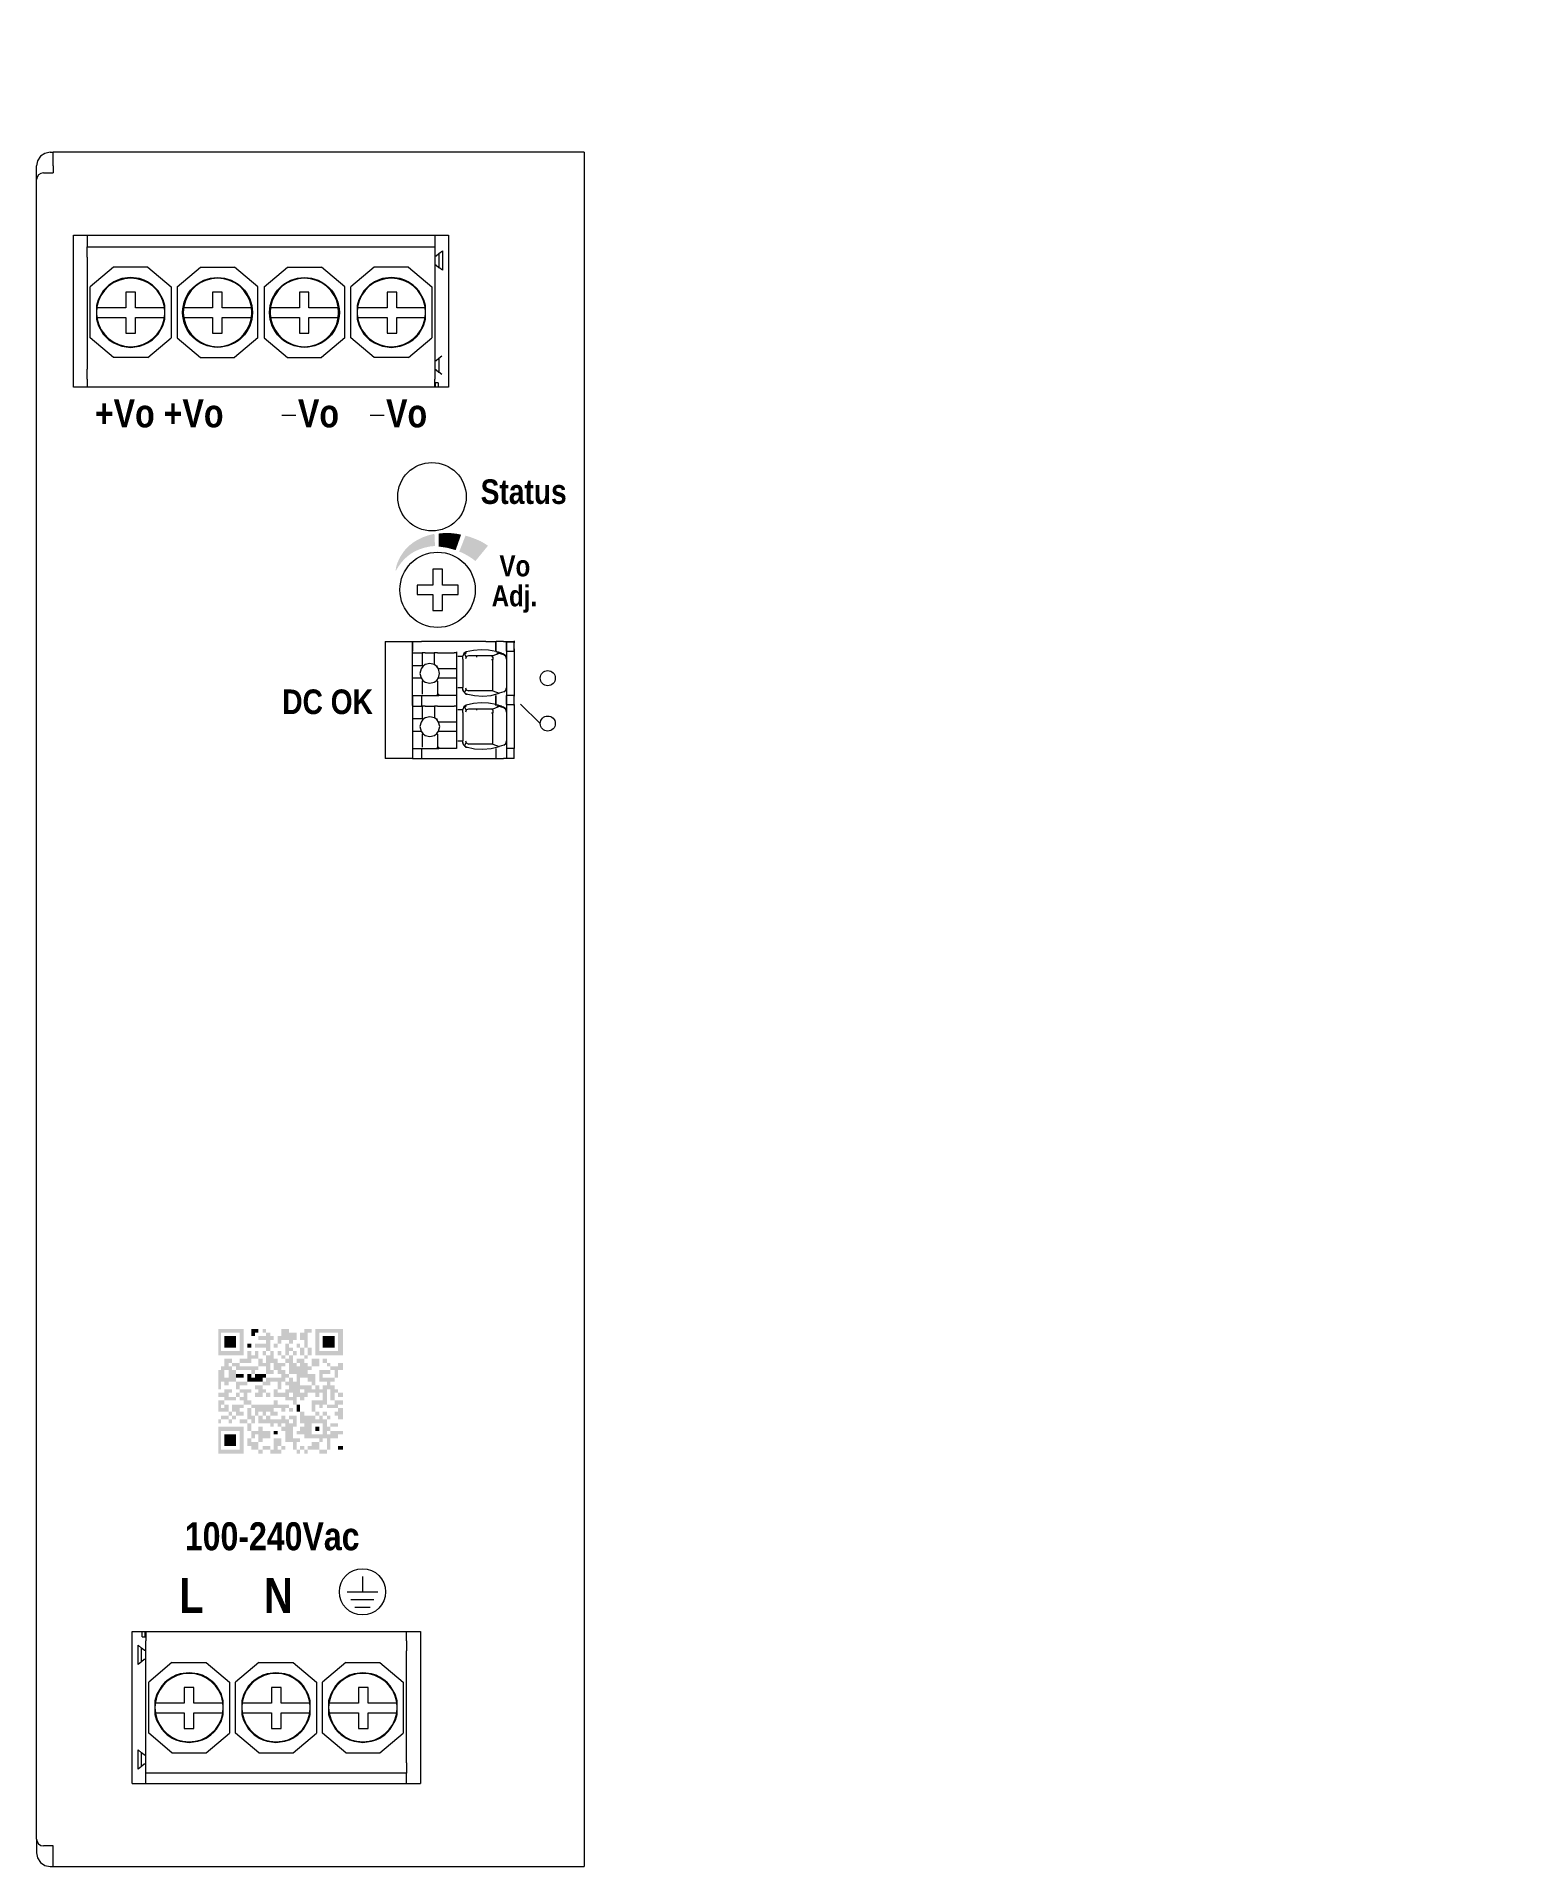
# Model space of a CAD drawing. Header units: millimetres. Extents: x 18 to 1154, y 34 to 229.
# Drawn here: x 1046.1 to 1154.1, y 40.3 to 174 of the extents above; entities that cross this region are included whole.
import ezdxf

# ---------------------------------------------------------------- set-up
doc = ezdxf.new("R2010")
doc.units = ezdxf.units.MM

msp = doc.modelspace()

# ---------------------------------------------------------------- texts
at = {"attachment_point": 1}
for s, insert, char_height in [('{\\fSwiss721BT-BoldCondensed|b0|i0|c0; +Vo +Vo}', (1049.75, 147.51), 2.0514), ('{\\fSwiss721BT-BoldCondensed|b0|i0|c0; Vo}', (1064.59, 147.51), 2.0514), ('{\\fSwiss721BT-BoldCondensed|b0|i0|c0; Vo}', (1071.03, 147.51), 2.0514), ('{\\fSwiss721BT-BoldCondensed|b0|i0|c0;Status}', (1078.6, 141.66), 1.795), ('{\\fSwiss721BT-BoldCondensed|b0|i0|c0;Vo}', (1079.97, 136.11), 1.5385), ('{\\fSwiss721BT-BoldCondensed|b0|i0|c0;Adj.}', (1079.4, 133.92), 1.5385), ('{\\fSwiss721BT-BoldCondensed|b0|i0|c0;DC OK}', (1064.1, 126.31), 1.795), ('{\\fSwiss721BT-BoldCondensed|b0|i0|c0; 100-240Vac }', (1056.33, 65.48), 2.0447), ('{\\fSwiss721BT-BoldCondensed|b0|i0|c0;L}', (1056.57, 61.41), 2.5547), ('{\\fSwiss721BT-BoldCondensed|b0|i0|c0;N}', (1062.76, 61.41), 2.5547)]:
    msp.add_mtext(s, dxfattribs=dict(at, insert=insert, char_height=char_height))

# ---------------------------------------------------------------- hatches: boundary and pattern name
h = msp.add_hatch(color=7)
h.dxf.hatch_style = 2
h.paths.add_polyline_path([(1154.14, 173.92), (1154.14, 174)])
h = msp.add_hatch(color=256)
h.dxf.hatch_style = 2
h.paths.add_polyline_path([(1075.26, 136.79), (1075.22, 137.68), (1074.77, 137.57), (1074.37, 137.43), (1074.02, 137.26), (1073.7, 137.07), (1073.44, 136.87), (1073.2, 136.65), (1073.01, 136.43), (1072.85, 136.2), (1072.71, 135.98), (1072.61, 135.77), (1072.52, 135.57), (1072.46, 135.4), (1072.42, 135.24), (1072.4, 135.12), (1072.38, 135.03), (1072.38, 134.99), (1072.41, 134.99), (1072.45, 135.06), (1072.51, 135.16), (1072.58, 135.28), (1072.68, 135.42), (1072.8, 135.58), (1072.95, 135.75), (1073.13, 135.93), (1073.33, 136.1), (1073.56, 136.27), (1073.83, 136.42), (1074.13, 136.55), (1074.47, 136.66), (1074.85, 136.75)])
h = msp.add_hatch(color=256)
h.dxf.hatch_style = 2
h.paths.add_polyline_path([(1077.17, 137.62), (1076.77, 136.49), (1076.16, 136.66), (1075.54, 136.75), (1075.54, 137.69), (1075.58, 137.71), (1075.68, 137.72), (1075.84, 137.73), (1076.04, 137.74), (1076.29, 137.74), (1076.56, 137.72), (1076.86, 137.68)])
h = msp.add_hatch(color=256)
h.dxf.hatch_style = 2
h.paths.add_polyline_path([(1077.03, 136.38), (1077.49, 137.54), (1077.53, 137.53), (1077.65, 137.5), (1077.82, 137.45), (1078.04, 137.37), (1078.3, 137.27), (1078.58, 137.15), (1078.86, 136.99), (1079.13, 136.81), (1078.22, 135.7), (1078.18, 135.72), (1078.1, 135.78), (1077.97, 135.88), (1077.8, 135.99), (1077.62, 136.1), (1077.42, 136.21), (1077.22, 136.31)])
h = msp.add_hatch(color=256)
h.paths.add_polyline_path([(1062.91, 79.34), (1062.66, 79.34), (1062.66, 79.6), (1062.91, 79.6), (1062.91, 79.34), (1063.22, 79.34), (1063.22, 79.09), (1063.47, 79.09), (1063.47, 78.79), (1063.22, 78.79), (1063.22, 77.98), (1063.47, 77.98), (1063.47, 77.42), (1063.77, 77.42), (1063.77, 77.11), (1064.33, 77.11), (1064.33, 77.42), (1064.58, 77.42), (1064.58, 77.67), (1064.89, 77.67), (1064.89, 77.98), (1064.58, 77.98), (1064.58, 77.67), (1064.33, 77.67), (1064.33, 77.42), (1064.03, 77.42), (1064.03, 77.67), (1063.77, 77.67), (1063.77, 77.98), (1064.03, 77.98), (1064.03, 77.67), (1064.33, 77.67), (1064.33, 78.53), (1064.58, 78.53), (1064.58, 78.79), (1064.03, 78.79), (1064.03, 78.53), (1063.77, 78.53), (1063.77, 78.23), (1063.47, 78.23), (1063.47, 78.53), (1063.77, 78.53), (1063.77, 79.09), (1064.03, 79.09), (1064.03, 79.6), (1064.58, 79.6), (1064.58, 79.34), (1065.14, 79.34), (1065.14, 78.79), (1064.89, 78.79), (1064.89, 78.53), (1064.58, 78.53), (1064.58, 78.23), (1064.89, 78.23), (1064.89, 77.98), (1065.14, 77.98), (1065.14, 77.67), (1064.89, 77.67), (1064.89, 77.11), (1065.14, 77.11), (1065.14, 76.86), (1065.39, 76.86), (1065.39, 77.11), (1065.14, 77.11), (1065.14, 77.42), (1065.7, 77.42), (1065.7, 77.67), (1065.39, 77.67), (1065.39, 78.23), (1065.14, 78.23), (1065.14, 78.53), (1065.39, 78.53), (1065.39, 78.23), (1065.7, 78.23), (1065.7, 78.79), (1065.39, 78.79), (1065.39, 79.34), (1065.7, 79.34), (1065.7, 79.6), (1066.25, 79.6), (1066.25, 79.34), (1065.95, 79.34), (1065.95, 78.23), (1066.25, 78.23), (1066.25, 77.67), (1065.95, 77.67), (1065.95, 78.23), (1065.7, 78.23), (1065.7, 77.67), (1065.95, 77.67), (1065.95, 77.42), (1065.7, 77.42), (1065.7, 77.11), (1065.95, 77.11), (1065.95, 76.86), (1066.25, 76.86), (1066.25, 77.42), (1066.81, 77.42), (1066.81, 76.86), (1066.25, 76.86), (1066.25, 76.61), (1065.95, 76.61), (1065.95, 76.3), (1066.51, 76.3), (1066.51, 75.49), (1066.25, 75.49), (1066.25, 75.75), (1065.95, 75.75), (1065.95, 76.05), (1065.39, 76.05), (1065.39, 75.49), (1066.25, 75.49), (1066.25, 75.19), (1066.51, 75.19), (1066.51, 75.49), (1066.81, 75.49), (1066.81, 75.19), (1067.06, 75.19), (1067.06, 75.49), (1067.37, 75.49), (1067.37, 75.75), (1066.81, 75.75), (1066.81, 76.61), (1067.62, 76.61), (1067.62, 76.86), (1067.37, 76.86), (1067.37, 77.11), (1067.06, 77.11), (1067.06, 77.42), (1067.37, 77.42), (1067.37, 77.11), (1067.62, 77.11), (1067.62, 76.86), (1068.18, 76.86), (1068.18, 77.11), (1068.53, 77.11), (1068.53, 76.61), (1068.18, 76.61), (1068.18, 76.05), (1067.92, 76.05), (1067.92, 76.61), (1067.62, 76.61), (1067.62, 76.3), (1067.06, 76.3), (1067.06, 76.05), (1067.92, 76.05), (1067.92, 75.75), (1067.62, 75.75), (1067.62, 75.49), (1067.92, 75.49), (1067.92, 75.19), (1068.18, 75.19), (1068.18, 74.94), (1068.53, 74.94), (1068.53, 74.63), (1068.18, 74.63), (1068.18, 74.94), (1067.92, 74.94), (1067.92, 74.38), (1068.53, 74.38), (1068.53, 74.08), (1068.18, 74.08), (1068.18, 73.82), (1068.53, 73.82), (1068.53, 73.01), (1068.18, 73.01), (1068.18, 73.27), (1067.92, 73.27), (1067.92, 73.57), (1068.18, 73.57), (1068.18, 73.82), (1067.37, 73.82), (1067.37, 74.08), (1067.92, 74.08), (1067.92, 74.38), (1067.62, 74.38), (1067.62, 75.19), (1067.37, 75.19), (1067.37, 74.08), (1067.06, 74.08), (1067.06, 73.82), (1066.81, 73.82), (1066.81, 74.08), (1066.51, 74.08), (1066.51, 73.57), (1066.81, 73.57), (1066.81, 73.27), (1067.06, 73.27), (1067.06, 73.57), (1067.37, 73.57), (1067.37, 73.27), (1067.62, 73.27), (1067.62, 73.01), (1067.37, 73.01), (1067.37, 73.27), (1067.06, 73.27), (1067.06, 73.01), (1067.37, 73.01), (1067.37, 72.46), (1067.62, 72.46), (1067.62, 72.71), (1068.18, 72.71), (1068.18, 72.46), (1067.62, 72.46), (1067.62, 72.15), (1067.37, 72.15), (1067.37, 71.9), (1067.62, 71.9), (1067.62, 72.15), (1068.53, 72.15), (1068.53, 71.9), (1068.18, 71.9), (1068.18, 71.6), (1067.62, 71.6), (1067.62, 70.78), (1067.37, 70.78), (1067.37, 71.6), (1067.06, 71.6), (1067.06, 71.34), (1066.81, 71.34), (1066.81, 71.6), (1065.7, 71.6), (1065.7, 71.9), (1065.14, 71.9), (1065.14, 72.15), (1065.39, 72.15), (1065.39, 72.46), (1065.7, 72.46), (1065.7, 72.71), (1065.39, 72.71), (1065.39, 73.57), (1065.7, 73.57), (1065.7, 73.27), (1066.51, 73.27), (1066.51, 73.01), (1066.81, 73.01), (1066.81, 73.27), (1066.51, 73.27), (1066.51, 73.57), (1066.25, 73.57), (1066.25, 74.38), (1067.06, 74.38), (1067.06, 74.94), (1066.81, 74.94), (1066.81, 74.63), (1066.51, 74.63), (1066.51, 74.94), (1065.95, 74.94), (1065.95, 74.63), (1065.7, 74.63), (1065.7, 74.38), (1065.39, 74.38), (1065.39, 74.63), (1065.14, 74.63), (1065.14, 74.08), (1064.89, 74.08), (1064.89, 74.38), (1064.33, 74.38), (1064.33, 74.63), (1063.47, 74.63), (1063.47, 75.19), (1063.77, 75.19), (1063.77, 74.94), (1064.33, 74.94), (1064.33, 75.19), (1064.58, 75.19), (1064.58, 75.49), (1064.33, 75.49), (1064.33, 75.75), (1064.58, 75.75), (1064.58, 76.05), (1064.89, 76.05), (1064.89, 75.75), (1065.14, 75.75), (1065.14, 76.3), (1064.58, 76.3), (1064.58, 77.11), (1064.33, 77.11), (1064.33, 76.86), (1064.03, 76.86), (1064.03, 76.61), (1064.33, 76.61), (1064.33, 76.3), (1064.58, 76.3), (1064.58, 76.05), (1064.33, 76.05), (1064.33, 75.75), (1064.03, 75.75), (1064.03, 75.19), (1063.77, 75.19), (1063.77, 75.75), (1063.22, 75.75), (1063.22, 75.49), (1062.66, 75.49), (1062.66, 75.19), (1062.91, 75.19), (1062.91, 74.94), (1063.22, 74.94), (1063.22, 74.63), (1062.91, 74.63), (1062.91, 74.94), (1062.66, 74.94), (1062.66, 74.63), (1062.1, 74.63), (1062.1, 74.94), (1062.35, 74.94), (1062.35, 75.19), (1062.1, 75.19), (1062.1, 75.49), (1062.66, 75.49), (1062.66, 75.75), (1062.91, 75.75), (1062.91, 76.05), (1064.03, 76.05), (1064.03, 76.3), (1063.77, 76.3), (1063.77, 76.61), (1063.47, 76.61), (1063.47, 77.11), (1063.22, 77.11), (1063.22, 76.61), (1063.47, 76.61), (1063.47, 76.3), (1062.91, 76.3), (1062.91, 76.86), (1062.35, 76.86), (1062.35, 77.42), (1061.85, 77.42), (1061.85, 77.11), (1060.99, 77.11), (1060.99, 76.86), (1062.35, 76.86), (1062.35, 76.61), (1062.1, 76.61), (1062.1, 76.3), (1061.85, 76.3), (1061.85, 76.61), (1060.73, 76.61), (1060.73, 76.86), (1060.43, 76.86), (1060.43, 77.11), (1060.18, 77.11), (1060.18, 76.86), (1060.43, 76.86), (1060.43, 76.61), (1060.73, 76.61), (1060.73, 76.3), (1060.43, 76.3), (1060.43, 76.05), (1061.29, 76.05), (1061.29, 76.3), (1060.43, 76.3), (1060.43, 76.05), (1060.73, 76.05), (1060.73, 75.75), (1061.54, 75.75), (1061.54, 75.49), (1060.99, 75.49), (1060.99, 75.19), (1061.85, 75.19), (1061.85, 74.94), (1061.54, 74.94), (1061.54, 74.38), (1061.85, 74.38), (1061.85, 74.08), (1063.47, 74.08), (1063.47, 74.38), (1063.77, 74.38), (1063.77, 74.08), (1064.58, 74.08), (1064.58, 73.82), (1064.89, 73.82), (1064.89, 73.57), (1064.58, 73.57), (1064.58, 73.82), (1064.33, 73.82), (1064.33, 73.57), (1064.03, 73.57), (1064.03, 73.82), (1063.47, 73.82), (1063.47, 73.57), (1063.77, 73.57), (1063.77, 73.27), (1063.22, 73.27), (1063.22, 73.57), (1062.91, 73.57), (1062.91, 73.27), (1062.66, 73.27), (1062.66, 73.57), (1062.35, 73.57), (1062.35, 73.27), (1062.66, 73.27), (1062.66, 73.01), (1062.91, 73.01), (1062.91, 73.27), (1063.22, 73.27), (1063.22, 73.01), (1064.03, 73.01), (1064.03, 73.27), (1064.33, 73.27), (1064.33, 73.01), (1064.58, 73.01), (1064.58, 72.71), (1064.89, 72.71), (1064.89, 73.01), (1064.58, 73.01), (1064.58, 73.27), (1065.14, 73.27), (1065.14, 72.46), (1064.89, 72.46), (1064.89, 71.6), (1065.39, 71.6), (1065.39, 71.34), (1065.14, 71.34), (1065.14, 70.78), (1065.39, 70.78), (1065.39, 71.04), (1065.7, 71.04), (1065.7, 70.78), (1065.95, 70.78), (1065.95, 71.04), (1066.25, 71.04), (1066.25, 71.34), (1066.81, 71.34), (1066.81, 70.78), (1067.37, 70.78), (1067.37, 70.48), (1066.81, 70.48), (1066.81, 70.78), (1065.95, 70.78), (1065.95, 70.48), (1065.7, 70.48), (1065.7, 70.78), (1065.39, 70.78), (1065.39, 70.48), (1065.14, 70.48), (1065.14, 70.78), (1064.89, 70.78), (1064.89, 71.34), (1064.33, 71.34), (1064.33, 72.15), (1064.03, 72.15), (1064.03, 72.46), (1064.33, 72.46), (1064.33, 72.71), (1064.03, 72.71), (1064.03, 72.46), (1063.77, 72.46), (1063.77, 72.71), (1063.47, 72.71), (1063.47, 72.46), (1063.22, 72.46), (1063.22, 72.71), (1062.35, 72.71), (1062.35, 73.27), (1062.1, 73.27), (1062.1, 73.82), (1061.85, 73.82), (1061.85, 73.27), (1062.1, 73.27), (1062.1, 72.71), (1061.85, 72.71), (1061.85, 73.01), (1061.54, 73.01), (1061.54, 72.71), (1061.85, 72.71), (1061.85, 72.15), (1062.35, 72.15), (1062.35, 72.46), (1062.66, 72.46), (1062.66, 72.15), (1063.22, 72.15), (1063.22, 71.6), (1062.66, 71.6), (1062.66, 71.34), (1062.35, 71.34), (1062.35, 71.9), (1062.1, 71.9), (1062.1, 71.6), (1061.85, 71.6), (1061.85, 71.34), (1062.35, 71.34), (1062.35, 70.78), (1062.66, 70.78), (1062.66, 71.04), (1063.22, 71.04), (1063.22, 70.78), (1063.47, 70.78), (1063.47, 71.6), (1064.03, 71.6), (1064.03, 71.04), (1064.33, 71.04), (1064.33, 70.78), (1064.03, 70.78), (1064.03, 71.04), (1063.77, 71.04), (1063.77, 70.78), (1064.03, 70.78), (1064.03, 70.48), (1063.22, 70.48), (1063.22, 70.78), (1062.66, 70.78), (1062.66, 70.48), (1062.35, 70.48), (1062.35, 70.78), (1061.85, 70.78), (1061.85, 71.04), (1061.54, 71.04), (1061.54, 71.6), (1061.85, 71.6), (1061.85, 72.15), (1061.54, 72.15), (1061.54, 72.71), (1060.99, 72.71), (1060.99, 73.01), (1061.54, 73.01), (1061.54, 73.82), (1061.85, 73.82), (1061.85, 74.08), (1061.29, 74.08), (1061.29, 73.82), (1060.99, 73.82), (1060.99, 73.57), (1061.29, 73.57), (1061.29, 73.27), (1060.73, 73.27), (1060.73, 73.01), (1060.43, 73.01), (1060.43, 73.27), (1060.73, 73.27), (1060.73, 73.57), (1060.43, 73.57), (1060.43, 74.08), (1061.29, 74.08), (1061.29, 74.38), (1060.99, 74.38), (1060.99, 74.63), (1061.29, 74.63), (1061.29, 74.94), (1060.99, 74.94), (1060.99, 74.63), (1060.73, 74.63), (1060.73, 74.38), (1059.87, 74.38), (1059.87, 74.08), (1059.62, 74.08), (1059.62, 73.82), (1059.87, 73.82), (1059.87, 74.08), (1060.18, 74.08), (1060.18, 73.57), (1060.43, 73.57), (1060.43, 73.27), (1060.18, 73.27), (1060.18, 73.01), (1060.43, 73.01), (1060.43, 72.71), (1060.18, 72.71), (1060.18, 73.01), (1059.62, 73.01), (1059.62, 72.71), (1059.42, 72.71), (1059.42, 73.01), (1059.62, 73.01), (1059.62, 73.27), (1060.18, 73.27), (1060.18, 73.57), (1059.42, 73.57), (1059.42, 74.38), (1059.87, 74.38), (1059.87, 74.63), (1059.42, 74.63), (1059.42, 74.94), (1059.87, 74.94), (1059.87, 75.19), (1060.43, 75.19), (1060.43, 74.94), (1060.18, 74.94), (1060.18, 74.63), (1060.73, 74.63), (1060.73, 74.94), (1060.99, 74.94), (1060.99, 75.19), (1060.73, 75.19), (1060.73, 75.75), (1060.18, 75.75), (1060.18, 75.49), (1059.87, 75.49), (1059.87, 75.75), (1059.62, 75.75), (1059.62, 75.19), (1059.42, 75.19), (1059.42, 76.61), (1059.62, 76.61), (1059.62, 76.86), (1059.87, 76.86), (1059.87, 77.42), (1060.43, 77.42), (1060.43, 77.11), (1060.99, 77.11), (1060.99, 77.42), (1061.54, 77.42), (1061.54, 77.98), (1061.85, 77.98), (1061.85, 77.67), (1062.1, 77.67), (1062.1, 77.98), (1062.35, 77.98), (1062.35, 77.42), (1062.66, 77.42), (1062.66, 77.11), (1062.91, 77.11), (1062.91, 77.67), (1063.22, 77.67), (1063.22, 77.98), (1062.91, 77.98), (1062.91, 77.67), (1062.66, 77.67), (1062.66, 77.98), (1062.91, 77.98), (1062.91, 78.23), (1062.1, 78.23), (1062.1, 78.53), (1062.91, 78.53), (1062.91, 78.79), (1062.35, 78.79), (1062.35, 79.09), (1062.91, 79.09)])
h.paths.add_polyline_path([(1060.18, 76.61), (1059.87, 76.61), (1059.87, 76.05), (1060.18, 76.05)])
h.paths.add_polyline_path([(1065.7, 75.19), (1065.39, 75.19), (1065.39, 74.94), (1065.7, 74.94)])
h.paths.add_polyline_path([(1064.89, 74.94), (1064.58, 74.94), (1064.58, 74.63), (1064.89, 74.63)])
h.paths.add_polyline_path([(1067.06, 72.71), (1066.25, 72.71), (1066.25, 71.9), (1067.06, 71.9)])
h = msp.add_hatch(color=256)
h.paths.add_polyline_path([(1061.29, 79.6), (1061.29, 77.67), (1059.42, 77.67), (1059.42, 79.6)])
h.paths.add_polyline_path([(1060.99, 79.34), (1059.62, 79.34), (1059.62, 77.98), (1060.99, 77.98)])
h = msp.add_hatch(color=256)
h.dxf.hatch_style = 2
h.paths.add_polyline_path([(1060.73, 79.09), (1060.73, 78.23), (1059.87, 78.23), (1059.87, 79.09)])
h = msp.add_hatch(color=256)
h.dxf.hatch_style = 2
h.paths.add_polyline_path([(1062.35, 79.6), (1062.35, 79.34), (1062.1, 79.34), (1062.1, 79.09), (1061.85, 79.09), (1061.85, 79.6)])
h = msp.add_hatch(color=256)
h.paths.add_polyline_path([(1068.53, 79.6), (1068.53, 77.67), (1066.51, 77.67), (1066.51, 79.6)])
h.paths.add_polyline_path([(1068.18, 79.34), (1066.81, 79.34), (1066.81, 77.98), (1068.18, 77.98)])
h = msp.add_hatch(color=256)
h.dxf.hatch_style = 2
h.paths.add_polyline_path([(1067.06, 79.09), (1067.92, 79.09), (1067.92, 78.23), (1067.06, 78.23)])
h = msp.add_hatch(color=256)
h.dxf.hatch_style = 2
h.paths.add_polyline_path([(1061.85, 78.53), (1061.85, 78.23), (1061.54, 78.23), (1061.54, 78.53)])
h = msp.add_hatch(color=256)
h.dxf.hatch_style = 2
h.paths.add_polyline_path([(1060.73, 76.3), (1061.29, 76.3), (1061.29, 76.05), (1060.73, 76.05)])
h = msp.add_hatch(color=256)
h.dxf.hatch_style = 2
h.paths.add_polyline_path([(1061.85, 76.3), (1061.85, 76.05), (1062.1, 76.05), (1062.1, 76.3), (1062.91, 76.3), (1062.91, 76.05), (1062.66, 76.05), (1062.66, 75.75), (1061.54, 75.75), (1061.54, 76.3)])
h = msp.add_hatch(color=256)
h.dxf.hatch_style = 2
h.paths.add_polyline_path([(1065.14, 74.08), (1065.39, 74.08), (1065.39, 73.57), (1065.14, 73.57)])
h = msp.add_hatch(color=256)
h.paths.add_polyline_path([(1059.42, 72.46), (1061.29, 72.46), (1061.29, 70.48), (1059.42, 70.48)])
h.paths.add_polyline_path([(1059.62, 72.15), (1059.62, 70.78), (1060.99, 70.78), (1060.99, 72.15)])
h = msp.add_hatch(color=256)
h.dxf.hatch_style = 2
h.paths.add_polyline_path([(1066.81, 72.46), (1066.81, 72.15), (1066.51, 72.15), (1066.51, 72.46)])
h = msp.add_hatch(color=256)
h.dxf.hatch_style = 2
h.paths.add_polyline_path([(1059.87, 71.9), (1060.73, 71.9), (1060.73, 71.04), (1059.87, 71.04)])
h = msp.add_hatch(color=256)
h.dxf.hatch_style = 2
h.paths.add_polyline_path([(1063.77, 72.15), (1063.77, 71.9), (1063.47, 71.9), (1063.47, 72.15)])
h = msp.add_hatch(color=256)
h.dxf.hatch_style = 2
h.paths.add_polyline_path([(1068.53, 71.04), (1068.53, 70.78), (1068.18, 70.78), (1068.18, 71.04)])

# ---------------------------------------------------------------- linework, layer by layer
at = {"lineweight": 0}
for points in [[(1047.15, 165.55), (1046.76, 165.47), (1046.44, 165.26), (1046.22, 164.93), (1046.15, 164.55)], [(1046.15, 163.55), (1046.15, 164.55)], [(1047.15, 165.55), (1047.35, 165.55)], [(1047.35, 164.55), (1047.35, 165.55)], [(1086.15, 165.55), (1047.35, 165.55)], [(1047.35, 164.55), (1047.35, 164.05)], [(1086.15, 165.55), (1086.15, 164.55)], [(1086.15, 164.55), (1086.15, 100.5)], [(1046.65, 164.05), (1046.46, 164.01), (1046.29, 163.9), (1046.18, 163.74), (1046.15, 163.55)], [(1046.15, 100.14), (1046.15, 163.55)], [(1046.65, 164.05), (1047.35, 164.05)], [(1048.85, 159.5), (1076.25, 159.5)], [(1048.85, 148.4), (1048.85, 159.5)], [(1049.85, 159.5), (1049.85, 158.65)], [(1075.25, 159.5), (1075.25, 158.65)], [(1076.25, 159.5), (1076.25, 148.4)], [(1049.85, 158.65), (1075.25, 158.65)], [(1049.85, 157.9), (1049.85, 158.65)], [(1049.85, 157.9), (1049.85, 149.72)], [(1075.25, 158.65), (1075.25, 157.9)], [(1075.25, 157.98), (1075.35, 157.98)], [(1075.25, 157.9), (1075.25, 149.72)], [(1075.35, 157.98), (1075.55, 158.15)], [(1075.55, 158.15), (1075.8, 158.36)], [(1075.55, 158.15), (1075.55, 157.14)], [(1075.8, 158.36), (1075.8, 156.93)], [(1051.77, 157.15), (1050.07, 155.72)], [(1054.27, 157.15), (1051.77, 157.15)], [(1053.02, 156.4), (1052.38, 156.32)], [(1053.66, 156.32), (1053.02, 156.4)], [(1054.27, 157.15), (1055.97, 155.72)], [(1056.42, 155.72), (1058.12, 157.15)], [(1058.12, 157.15), (1060.62, 157.15)], [(1062.32, 155.72), (1060.62, 157.15)], [(1062.77, 155.72), (1064.47, 157.15)], [(1064.47, 157.15), (1066.97, 157.15)], [(1068.67, 155.72), (1066.97, 157.15)], [(1070.82, 157.15), (1069.12, 155.72)], [(1073.32, 157.15), (1070.82, 157.15)], [(1072.07, 156.4), (1071.43, 156.32)], [(1072.71, 156.32), (1072.07, 156.4)], [(1073.32, 157.15), (1075.02, 155.72)], [(1075.35, 157.31), (1075.25, 157.31)], [(1075.35, 157.31), (1075.55, 157.14)], [(1075.8, 156.93), (1075.55, 157.14)], [(1050.07, 151.99), (1050.07, 155.72)], [(1053.02, 156.35), (1052.57, 156.31), (1052.15, 156.19), (1051.75, 156.01), (1051.4, 155.76), (1051.1, 155.45), (1050.85, 155.09), (1050.67, 154.69), (1050.55, 154.25)], [(1051.02, 155.43), (1050.67, 154.83)], [(1051.22, 155.66), (1051.02, 155.43)], [(1051.43, 155.84), (1051.22, 155.66)], [(1051.78, 156.08), (1051.43, 155.84)], [(1052.05, 156.21), (1051.78, 156.08)], [(1052.38, 156.32), (1052.05, 156.21)], [(1053.37, 155.33), (1052.67, 155.33)], [(1052.67, 155.33), (1052.67, 154.18)], [(1055.49, 154.25), (1055.38, 154.69), (1055.19, 155.09), (1054.95, 155.45), (1054.64, 155.76), (1054.29, 156.01), (1053.9, 156.19), (1053.47, 156.31), (1053.02, 156.35)], [(1053.37, 154.18), (1053.37, 155.33)], [(1054, 156.21), (1053.66, 156.32)], [(1054.26, 156.08), (1054, 156.21)], [(1054.62, 155.84), (1054.26, 156.08)], [(1054.82, 155.66), (1054.62, 155.84)], [(1055.02, 155.43), (1054.82, 155.66)], [(1055.38, 154.83), (1055.02, 155.43)], [(1055.97, 155.72), (1055.97, 151.99)], [(1056.42, 155.72), (1056.42, 151.99)], [(1061.84, 154.25), (1061.73, 154.69), (1061.54, 155.09), (1061.3, 155.45), (1060.99, 155.76), (1060.64, 156.01), (1060.25, 156.19), (1059.82, 156.31), (1059.37, 156.35), (1058.92, 156.31), (1058.5, 156.19), (1058.1, 156.01), (1057.75, 155.76), (1057.45, 155.45), (1057.2, 155.09), (1057.02, 154.69), (1056.9, 154.25)], [(1059.71, 155.33), (1059.01, 155.33)], [(1059.01, 155.33), (1059.01, 154.18)], [(1059.71, 154.18), (1059.71, 155.33)], [(1062.32, 151.99), (1062.32, 155.72)], [(1062.77, 155.72), (1062.77, 151.99)], [(1068.19, 154.25), (1068.08, 154.69), (1067.89, 155.09), (1067.65, 155.45), (1067.34, 155.76), (1066.99, 156.01), (1066.6, 156.19), (1066.17, 156.31), (1065.72, 156.35), (1065.27, 156.31), (1064.85, 156.19), (1064.45, 156.01), (1064.1, 155.76), (1063.8, 155.45), (1063.55, 155.09), (1063.37, 154.69), (1063.25, 154.25)], [(1066.05, 155.33), (1065.35, 155.33)], [(1065.35, 155.33), (1065.35, 154.18)], [(1066.05, 154.18), (1066.05, 155.33)], [(1068.67, 151.99), (1068.67, 155.72)], [(1069.12, 151.99), (1069.12, 155.72)], [(1072.07, 156.35), (1071.62, 156.31), (1071.2, 156.19), (1070.8, 156.01), (1070.45, 155.76), (1070.15, 155.45), (1069.9, 155.09), (1069.72, 154.69), (1069.6, 154.25)], [(1070.07, 155.43), (1069.72, 154.83)], [(1070.27, 155.66), (1070.07, 155.43)], [(1070.48, 155.84), (1070.27, 155.66)], [(1070.83, 156.08), (1070.48, 155.84)], [(1071.1, 156.21), (1070.83, 156.08)], [(1071.43, 156.32), (1071.1, 156.21)], [(1072.46, 155.33), (1071.76, 155.33)], [(1071.76, 155.33), (1071.76, 154.18)], [(1074.54, 154.25), (1074.43, 154.69), (1074.24, 155.09), (1074, 155.45), (1073.69, 155.76), (1073.34, 156.01), (1072.95, 156.19), (1072.52, 156.31), (1072.07, 156.35)], [(1072.46, 154.18), (1072.46, 155.33)], [(1073.05, 156.21), (1072.71, 156.32)], [(1073.31, 156.08), (1073.05, 156.21)], [(1073.67, 155.84), (1073.31, 156.08)], [(1073.88, 155.66), (1073.67, 155.84)], [(1074.07, 155.43), (1073.88, 155.66)], [(1074.43, 154.83), (1074.07, 155.43)], [(1075.02, 155.72), (1075.02, 151.99)], [(1050.64, 154.77), (1050.52, 154.35)], [(1050.52, 154.35), (1050.52, 153.36)], [(1050.55, 154.25), (1050.52, 153.85), (1050.55, 153.45)], [(1052.67, 154.18), (1050.55, 154.18)], [(1050.67, 154.83), (1050.64, 154.77)], [(1055.49, 154.18), (1053.37, 154.18)], [(1055.4, 154.77), (1055.38, 154.83)], [(1055.52, 154.35), (1055.4, 154.77)], [(1055.49, 153.45), (1055.52, 153.85), (1055.49, 154.25)], [(1055.52, 153.36), (1055.52, 154.35)], [(1056.9, 154.25), (1056.87, 153.85), (1056.9, 153.45)], [(1059.01, 154.18), (1056.89, 154.18)], [(1061.82, 154.18), (1059.71, 154.18)], [(1061.84, 153.45), (1061.87, 153.85), (1061.84, 154.25)], [(1063.25, 154.25), (1063.22, 153.85), (1063.25, 153.45)], [(1065.35, 154.18), (1063.23, 154.18)], [(1068.17, 154.18), (1066.05, 154.18)], [(1068.19, 153.45), (1068.22, 153.85), (1068.19, 154.25)], [(1069.69, 154.77), (1069.57, 154.35)], [(1069.57, 154.35), (1069.57, 153.36)], [(1069.6, 154.25), (1069.57, 153.85), (1069.6, 153.45)], [(1071.76, 154.18), (1069.64, 154.18)], [(1069.72, 154.83), (1069.69, 154.77)], [(1074.58, 154.18), (1072.46, 154.18)], [(1074.45, 154.77), (1074.43, 154.83)], [(1074.57, 154.35), (1074.45, 154.77)], [(1074.54, 153.45), (1074.57, 153.85), (1074.54, 154.25)], [(1074.57, 153.36), (1074.57, 154.35)], [(1050.52, 153.36), (1050.64, 152.94)], [(1050.55, 153.48), (1052.67, 153.48)], [(1050.55, 153.45), (1050.67, 153.02), (1050.85, 152.61), (1051.1, 152.26), (1051.4, 151.95), (1051.75, 151.7), (1052.15, 151.51), (1052.57, 151.39), (1053.02, 151.35), (1053.47, 151.39), (1053.9, 151.51), (1054.29, 151.7), (1054.64, 151.95), (1054.95, 152.26), (1055.19, 152.61), (1055.38, 153.02), (1055.49, 153.45)], [(1050.64, 152.94), (1050.67, 152.88)], [(1050.67, 152.88), (1051.02, 152.27)], [(1052.67, 153.48), (1052.67, 152.33)], [(1053.37, 152.33), (1053.37, 153.48)], [(1053.37, 153.48), (1055.49, 153.48)], [(1055.02, 152.27), (1055.38, 152.88)], [(1055.38, 152.88), (1055.4, 152.94)], [(1055.4, 152.94), (1055.52, 153.36)], [(1056.89, 153.48), (1059.01, 153.48)], [(1056.9, 153.45), (1057.02, 153.02), (1057.2, 152.61), (1057.45, 152.26), (1057.75, 151.95), (1058.1, 151.7), (1058.5, 151.51), (1058.92, 151.39), (1059.37, 151.35), (1059.82, 151.39), (1060.25, 151.51), (1060.64, 151.7), (1060.99, 151.95), (1061.3, 152.26), (1061.54, 152.61), (1061.73, 153.02), (1061.84, 153.45)], [(1059.01, 153.48), (1059.01, 152.33)], [(1059.71, 152.33), (1059.71, 153.48)], [(1059.71, 153.48), (1061.82, 153.48)], [(1063.23, 153.48), (1065.35, 153.48)], [(1063.25, 153.45), (1063.37, 153.02), (1063.55, 152.61), (1063.8, 152.26), (1064.1, 151.95), (1064.45, 151.7), (1064.85, 151.51), (1065.27, 151.39), (1065.72, 151.35), (1066.17, 151.39), (1066.6, 151.51), (1066.99, 151.7), (1067.34, 151.95), (1067.65, 152.26), (1067.89, 152.61), (1068.08, 153.02), (1068.19, 153.45)], [(1065.35, 153.48), (1065.35, 152.33)], [(1066.05, 152.33), (1066.05, 153.48)], [(1066.05, 153.48), (1068.17, 153.48)], [(1069.57, 153.36), (1069.69, 152.94)], [(1069.6, 153.45), (1069.72, 153.02), (1069.9, 152.61), (1070.15, 152.26), (1070.45, 151.95), (1070.8, 151.7), (1071.2, 151.51), (1071.62, 151.39), (1072.07, 151.35), (1072.52, 151.39), (1072.95, 151.51), (1073.34, 151.7), (1073.69, 151.95), (1074, 152.26), (1074.24, 152.61), (1074.43, 153.02), (1074.54, 153.45)], [(1069.64, 153.48), (1071.76, 153.48)], [(1069.69, 152.94), (1069.72, 152.88)], [(1069.72, 152.88), (1070.07, 152.27)], [(1071.76, 153.48), (1071.76, 152.33)], [(1072.46, 152.33), (1072.46, 153.48)], [(1072.46, 153.48), (1074.58, 153.48)], [(1074.07, 152.27), (1074.43, 152.88)], [(1074.43, 152.88), (1074.45, 152.94)], [(1074.45, 152.94), (1074.57, 153.36)], [(1051.77, 150.55), (1050.07, 151.99)], [(1051.02, 152.27), (1051.22, 152.05)], [(1051.22, 152.05), (1051.43, 151.86)], [(1051.43, 151.86), (1051.78, 151.62)], [(1051.78, 151.62), (1052.05, 151.5)], [(1052.05, 151.5), (1052.38, 151.38)], [(1052.38, 151.38), (1053.02, 151.3)], [(1052.67, 152.33), (1053.37, 152.33)], [(1053.02, 151.3), (1053.66, 151.38)], [(1053.66, 151.38), (1054, 151.5)], [(1054, 151.5), (1054.26, 151.62)], [(1054.26, 151.62), (1054.62, 151.86)], [(1054.27, 150.55), (1055.97, 151.99)], [(1054.62, 151.86), (1054.82, 152.05)], [(1054.82, 152.05), (1055.02, 152.27)], [(1056.42, 151.99), (1058.12, 150.55)], [(1059.01, 152.33), (1059.71, 152.33)], [(1062.32, 151.99), (1060.62, 150.55)], [(1062.77, 151.99), (1064.47, 150.55)], [(1065.35, 152.33), (1066.05, 152.33)], [(1068.67, 151.99), (1066.97, 150.55)], [(1070.82, 150.55), (1069.12, 151.99)], [(1070.07, 152.27), (1070.27, 152.05)], [(1070.27, 152.05), (1070.48, 151.86)], [(1070.48, 151.86), (1070.83, 151.62)], [(1070.83, 151.62), (1071.1, 151.5)], [(1071.1, 151.5), (1071.43, 151.38)], [(1071.43, 151.38), (1072.07, 151.3)], [(1071.76, 152.33), (1072.46, 152.33)], [(1072.07, 151.3), (1072.71, 151.38)], [(1072.71, 151.38), (1073.05, 151.5)], [(1073.05, 151.5), (1073.31, 151.62)], [(1073.31, 151.62), (1073.67, 151.86)], [(1073.32, 150.55), (1075.02, 151.99)], [(1073.67, 151.86), (1073.88, 152.05)], [(1073.88, 152.05), (1074.07, 152.27)], [(1049.85, 148.97), (1049.85, 149.72)], [(1054.27, 150.55), (1051.77, 150.55)], [(1058.12, 150.55), (1060.62, 150.55)], [(1064.47, 150.55), (1066.97, 150.55)], [(1073.32, 150.55), (1070.82, 150.55)], [(1075.25, 150.34), (1075.35, 150.34)], [(1075.25, 149.72), (1075.25, 148.97)], [(1075.35, 150.34), (1075.55, 150.51)], [(1075.55, 150.51), (1075.75, 150.68)], [(1075.55, 150.51), (1075.55, 149.5)], [(1076.25, 148.4), (1048.85, 148.4)], [(1049.85, 148.97), (1049.85, 148.4)], [(1075.35, 149.67), (1075.25, 149.67)], [(1075.25, 148.4), (1075.25, 148.97)], [(1075.5, 148.7), (1075.27, 148.7)], [(1075.27, 148.7), (1075.27, 148.4)], [(1075.35, 149.67), (1075.55, 149.5)], [(1075.5, 148.7), (1075.5, 148.4)], [(1075.75, 149.33), (1075.55, 149.5)], [(1064.08, 146.34), (1065.1, 146.34)], [(1070.53, 146.34), (1071.54, 146.34)], [(1075.8, 135.09), (1075.1, 135.09)], [(1075.1, 135.09), (1075.1, 133.94)], [(1075.8, 133.94), (1075.8, 135.09)], [(1073.95, 133.94), (1073.95, 133.24)], [(1075.1, 133.94), (1073.95, 133.94)], [(1076.95, 133.94), (1075.8, 133.94)], [(1076.95, 133.24), (1076.95, 133.94)], [(1073.95, 133.24), (1075.1, 133.24)], [(1075.1, 133.24), (1075.1, 132.09)], [(1075.8, 132.09), (1075.8, 133.24)], [(1075.8, 133.24), (1076.95, 133.24)], [(1075.1, 132.09), (1075.8, 132.09)], [(1071.61, 129.82), (1071.61, 121.27)], [(1071.61, 129.82), (1073.61, 129.82)], [(1073.6, 129.76), (1073.6, 129.1)], [(1073.61, 129.82), (1073.61, 129.1)], [(1073.61, 129.82), (1074.27, 129.82)], [(1078.97, 129.82), (1074.27, 129.82)], [(1078.98, 129.82), (1079.72, 129.82)], [(1079.71, 129.09), (1079.71, 129.77)], [(1079.72, 129.1), (1079.72, 129.82)], [(1080.27, 129.82), (1079.72, 129.82)], [(1080.27, 129.82), (1080.49, 129.82)], [(1080.49, 129.82), (1080.49, 129.1)], [(1080.49, 129.82), (1081.05, 129.82)], [(1081.05, 129.76), (1080.49, 129.76)], [(1080.49, 129.1), (1080.49, 129.76)], [(1081.05, 129.87), (1081.05, 129.76)], [(1081.05, 129.27), (1081.05, 129.82)], [(1081.05, 129.76), (1081.05, 129.71)], [(1081.05, 129.26), (1081.05, 129.71)], [(1073.6, 129.1), (1073.64, 129.1)], [(1073.6, 129.1), (1073.6, 128.15)], [(1073.66, 128.99), (1074.33, 128.99)], [(1074.55, 128.99), (1074.33, 128.99)], [(1074.33, 128.99), (1074.33, 128.04)], [(1074.55, 128.99), (1075.21, 128.99)], [(1075.44, 128.99), (1075.21, 128.99)], [(1075.21, 128.99), (1075.21, 128.13)], [(1075.44, 128.99), (1076.66, 128.99)], [(1076.88, 128.99), (1076.66, 128.99)], [(1076.82, 129.06), (1076.82, 125.38)], [(1076.94, 128.74), (1077.3, 128.74)], [(1077.54, 129.05), (1077.37, 128.93), (1077.3, 128.74)], [(1077.3, 128.66), (1077.3, 128.73)], [(1077.3, 128.52), (1077.3, 128.66)], [(1077.3, 128.52), (1077.3, 126.45)], [(1077.54, 128.97), (1077.42, 128.89)], [(1077.42, 128.89), (1077.54, 128.68)], [(1077.54, 128.68), (1077.49, 128.54)], [(1077.57, 128.71), (1077.52, 128.71)], [(1079.71, 129.09), (1079.17, 129.19), (1078.63, 129.21), (1078.08, 129.16), (1077.54, 129.05)], [(1077.54, 128.97), (1077.54, 129.05)], [(1077.57, 128.71), (1077.54, 128.68)], [(1077.71, 128.76), (1077.57, 128.71)], [(1078.12, 128.76), (1077.71, 128.76)], [(1078.21, 128.76), (1078.12, 128.76)], [(1079.41, 128.76), (1078.21, 128.76)], [(1078.31, 128.68), (1078.31, 128.76)], [(1079.38, 128.49), (1079.49, 128.49)], [(1079.49, 128.76), (1079.41, 128.76)], [(1079.49, 128.67), (1079.41, 128.76)], [(1079.96, 128.95), (1079.49, 128.76)], [(1079.49, 128.67), (1079.49, 128.76)], [(1079.49, 128.67), (1079.49, 128.49)], [(1079.49, 127.93), (1079.49, 128.49)], [(1079.71, 129.09), (1079.74, 129.09), (1079.77, 129.08), (1079.79, 129.07), (1079.82, 129.07), (1079.84, 129.06), (1079.87, 129.05), (1079.9, 129.04), (1079.92, 129.04), (1079.95, 129.03), (1079.97, 129.02), (1080, 129.01), (1080.03, 129), (1080.05, 128.99), (1080.08, 128.98), (1080.1, 128.97), (1080.13, 128.96), (1080.16, 128.95), (1080.18, 128.94), (1080.21, 128.93), (1080.23, 128.92), (1080.26, 128.91)], [(1079.83, 128.89), (1079.83, 128.97)], [(1080.12, 128.97), (1079.83, 128.97)], [(1080.28, 128.84), (1079.96, 128.95)], [(1080.49, 128.58), (1080.43, 128.77), (1080.27, 128.9)], [(1080.49, 128.53), (1080.43, 128.72), (1080.28, 128.84)], [(1080.49, 129.1), (1081.05, 129.1)], [(1080.49, 129.1), (1081.05, 129.1)], [(1080.49, 129.1), (1080.49, 128.97)], [(1080.49, 128.97), (1080.49, 128.58)], [(1080.49, 128.58), (1080.49, 128.53)], [(1080.49, 128.53), (1080.49, 128.17)], [(1081.05, 129.27), (1081.05, 129.1)], [(1081.05, 129.1), (1081.05, 129.26)], [(1081.05, 129.1), (1081.05, 125.99)], [(1081.05, 129.1), (1081.05, 125.98)], [(1073.6, 128.15), (1073.6, 125.98)], [(1074.33, 128.04), (1073.66, 128.04)], [(1073.66, 127.15), (1074.24, 127.15)], [(1074.24, 127.82), (1074.16, 127.48), (1074.24, 127.15)], [(1074.37, 128), (1074.24, 127.82)], [(1074.24, 127.15), (1074.37, 126.97)], [(1074.37, 128), (1074.33, 128.04)], [(1074.55, 128.13), (1074.37, 128)], [(1075.21, 128.13), (1074.88, 128.21), (1074.55, 128.13)], [(1075.39, 128), (1075.21, 128.13)], [(1075.44, 128.04), (1075.39, 128)], [(1075.52, 127.82), (1075.39, 128)], [(1075.39, 126.97), (1075.52, 127.15)], [(1076.82, 127.82), (1075.52, 127.82)], [(1075.52, 127.15), (1075.6, 127.48), (1075.52, 127.82)], [(1075.52, 127.15), (1076.82, 127.15)], [(1079.49, 127.04), (1079.49, 127.93)], [(1079.49, 126.21), (1079.49, 127.04)], [(1080.49, 128.17), (1080.49, 128.01)], [(1080.49, 128.01), (1080.49, 126.96)], [(1073.6, 125.98), (1073.6, 125.87)], [(1073.6, 125.87), (1073.6, 125.15)], [(1073.6, 125.87), (1073.64, 125.87)], [(1073.61, 125.88), (1073.61, 125.21)], [(1073.64, 125.87), (1075.44, 125.87)], [(1074.27, 125.87), (1074.27, 125.15)], [(1074.37, 126.97), (1074.33, 126.93)], [(1074.33, 126.93), (1074.33, 125.98)], [(1074.37, 126.97), (1074.55, 126.84)], [(1074.55, 126.84), (1074.88, 126.76), (1075.21, 126.84)], [(1075.21, 126.84), (1075.39, 126.97)], [(1075.39, 126.97), (1075.44, 126.93)], [(1075.44, 126.93), (1075.44, 125.98)], [(1075.44, 125.98), (1075.55, 125.98)], [(1075.44, 125.87), (1075.44, 125.98)], [(1075.44, 125.87), (1075.55, 125.87)], [(1075.55, 125.87), (1075.55, 125.98)], [(1076.83, 125.87), (1075.55, 125.87)], [(1076.94, 126.45), (1077.3, 126.45)], [(1077.3, 126.31), (1077.3, 126.45)], [(1077.3, 126.24), (1077.3, 126.31)], [(1077.3, 126.31), (1077.33, 126.18), (1077.42, 126.08)], [(1077.42, 126.08), (1077.54, 126.29)], [(1077.42, 126.08), (1077.54, 126)], [(1077.49, 126.43), (1077.54, 126.29)], [(1077.54, 126.29), (1077.71, 126.21)], [(1077.54, 126), (1078.14, 125.86), (1078.75, 125.82), (1079.36, 125.87), (1079.96, 126.03)], [(1077.54, 125.92), (1077.54, 126)], [(1077.54, 125.98), (1077.6, 125.98)], [(1079.49, 126.21), (1077.71, 126.21)], [(1079.49, 126.21), (1079.96, 126.03)], [(1079.71, 125.15), (1079.71, 125.88)], [(1079.72, 125.21), (1079.72, 125.88)], [(1080.28, 126.13), (1079.96, 126.03)], [(1080.28, 126.13), (1080.43, 126.25), (1080.49, 126.44)], [(1080.49, 126.96), (1080.49, 126.8)], [(1080.49, 126.8), (1080.49, 126.44)], [(1080.49, 126.44), (1080.49, 126.39)], [(1080.49, 126.39), (1080.49, 126)], [(1080.49, 125.98), (1080.49, 125.87)], [(1081.05, 125.88), (1080.49, 125.88)], [(1080.49, 125.21), (1080.49, 125.88)], [(1081.05, 125.87), (1080.49, 125.87)], [(1080.49, 125.87), (1080.49, 125.15)], [(1081.05, 125.99), (1081.05, 125.88)], [(1081.05, 125.98), (1081.05, 125.87)], [(1081.05, 125.88), (1081.05, 125.82)], [(1081.05, 125.82), (1081.05, 125.87)], [(1081.05, 125.38), (1081.05, 125.82)], [(1081.05, 125.15), (1081.05, 125.82)], [(1073.61, 125.21), (1073.64, 125.21)], [(1073.61, 125.21), (1073.61, 124.27)], [(1073.66, 125.1), (1074.33, 125.1)], [(1074.55, 125.1), (1074.33, 125.1)], [(1074.33, 125.1), (1074.33, 124.16)], [(1074.55, 125.1), (1075.22, 125.1)], [(1075.22, 124.24), (1074.88, 124.32), (1074.55, 124.24)], [(1075.44, 125.1), (1075.22, 125.1)], [(1075.22, 125.1), (1075.22, 124.24)], [(1075.44, 125.1), (1076.66, 125.1)], [(1076.88, 125.1), (1076.66, 125.1)], [(1076.82, 125.38), (1076.82, 121.99)], [(1076.94, 124.86), (1077.3, 124.86)], [(1077.54, 125.16), (1077.37, 125.05), (1077.3, 124.86)], [(1077.3, 124.77), (1077.3, 124.84)], [(1077.3, 124.64), (1077.3, 124.77)], [(1077.3, 124.64), (1077.3, 122.56)], [(1077.54, 125.08), (1077.42, 125.01)], [(1077.42, 125.01), (1077.54, 124.8)], [(1077.54, 124.8), (1077.49, 124.66)], [(1077.57, 124.82), (1077.53, 124.82)], [(1079.72, 125.21), (1079.17, 125.3), (1078.63, 125.33), (1078.08, 125.28), (1077.54, 125.16)], [(1077.54, 125.08), (1077.54, 125.16)], [(1077.57, 124.82), (1077.54, 124.8)], [(1077.72, 124.88), (1077.57, 124.82)], [(1078.12, 124.88), (1077.72, 124.88)], [(1078.22, 124.88), (1078.12, 124.88)], [(1079.41, 124.88), (1078.22, 124.88)], [(1078.31, 124.8), (1078.31, 124.88)], [(1079.39, 124.61), (1079.49, 124.61)], [(1079.49, 124.88), (1079.41, 124.88)], [(1079.49, 124.79), (1079.41, 124.88)], [(1079.96, 125.06), (1079.49, 124.88)], [(1079.49, 124.79), (1079.49, 124.88)], [(1079.49, 124.79), (1079.49, 124.61)], [(1079.49, 124.05), (1079.49, 124.61)], [(1079.72, 125.21), (1079.74, 125.2), (1079.77, 125.2), (1079.79, 125.19), (1079.82, 125.18), (1079.85, 125.18), (1079.87, 125.17), (1079.9, 125.16), (1079.92, 125.15), (1079.95, 125.14), (1079.98, 125.14), (1080, 125.13), (1080.03, 125.12), (1080.05, 125.11), (1080.08, 125.1), (1080.1, 125.09), (1080.13, 125.08), (1080.16, 125.07), (1080.18, 125.06), (1080.21, 125.05), (1080.23, 125.04), (1080.26, 125.02)], [(1079.83, 125.01), (1079.83, 125.08)], [(1080.13, 125.08), (1079.83, 125.08)], [(1080.28, 124.96), (1079.96, 125.06)], [(1080.49, 124.69), (1080.43, 124.89), (1080.27, 125.01)], [(1080.49, 124.65), (1080.43, 124.84), (1080.28, 124.96)], [(1080.49, 125.21), (1081.05, 125.21)], [(1080.49, 125.21), (1080.49, 125.08)], [(1080.49, 125.08), (1080.49, 124.69)], [(1080.49, 124.69), (1080.49, 124.65)], [(1080.49, 124.65), (1080.49, 124.28)], [(1081.05, 125.21), (1081.05, 125.38)], [(1081.05, 125.21), (1081.05, 122.1)], [(1082.94, 123.82), (1081.51, 125.25)], [(1073.61, 124.27), (1073.61, 122.1)], [(1074.33, 124.16), (1073.66, 124.16)], [(1073.66, 123.27), (1074.24, 123.27)], [(1074.24, 123.93), (1074.16, 123.6), (1074.24, 123.27)], [(1074.37, 124.11), (1074.24, 123.93)], [(1074.24, 123.27), (1074.37, 123.09)], [(1074.37, 124.11), (1074.33, 124.16)], [(1074.37, 123.09), (1074.33, 123.05)], [(1074.33, 123.05), (1074.33, 122.1)], [(1074.55, 124.24), (1074.37, 124.11)], [(1074.37, 123.09), (1074.55, 122.96)], [(1075.39, 124.11), (1075.22, 124.24)], [(1075.22, 122.96), (1075.39, 123.09)], [(1075.44, 124.16), (1075.39, 124.11)], [(1075.52, 123.93), (1075.39, 124.11)], [(1075.39, 123.09), (1075.52, 123.27)], [(1075.39, 123.09), (1075.44, 123.05)], [(1075.44, 123.05), (1075.44, 122.1)], [(1076.82, 123.93), (1075.52, 123.93)], [(1075.52, 123.27), (1075.61, 123.6), (1075.52, 123.93)], [(1075.52, 123.27), (1076.82, 123.27)], [(1079.49, 123.16), (1079.49, 124.05)], [(1079.49, 122.32), (1079.49, 123.16)], [(1080.49, 124.28), (1080.49, 124.13)], [(1080.49, 124.13), (1080.49, 123.07)], [(1080.49, 123.07), (1080.49, 122.92)], [(1073.61, 122.1), (1073.61, 121.99)], [(1073.61, 121.99), (1073.61, 121.27)], [(1073.61, 121.99), (1073.64, 121.99)], [(1073.64, 121.99), (1075.44, 121.99)], [(1074.27, 121.99), (1074.27, 121.27)], [(1074.55, 122.96), (1074.88, 122.88), (1075.22, 122.96)], [(1075.44, 122.1), (1075.55, 122.1)], [(1075.44, 121.99), (1075.44, 122.1)], [(1075.44, 121.99), (1075.55, 121.99)], [(1075.55, 121.99), (1075.55, 122.1)], [(1076.83, 121.99), (1075.55, 121.99)], [(1076.94, 122.56), (1077.3, 122.56)], [(1077.3, 122.43), (1077.3, 122.56)], [(1077.3, 122.36), (1077.3, 122.43)], [(1077.3, 122.43), (1077.33, 122.3), (1077.42, 122.19)], [(1077.42, 122.19), (1077.54, 122.41)], [(1077.42, 122.19), (1077.54, 122.12)], [(1077.49, 122.55), (1077.54, 122.41)], [(1077.54, 122.41), (1077.72, 122.32)], [(1077.54, 122.12), (1078.14, 121.98), (1078.75, 121.94), (1079.36, 121.99), (1079.96, 122.14)], [(1077.54, 122.04), (1077.54, 122.12)], [(1077.54, 122.1), (1077.6, 122.1)], [(1079.49, 122.32), (1077.72, 122.32)], [(1079.49, 122.32), (1079.96, 122.14)], [(1079.72, 121.27), (1079.72, 121.99)], [(1080.28, 122.25), (1079.96, 122.14)], [(1080.28, 122.25), (1080.43, 122.37), (1080.49, 122.56)], [(1080.49, 122.92), (1080.49, 122.56)], [(1080.49, 122.56), (1080.49, 122.51)], [(1080.49, 122.51), (1080.49, 122.12)], [(1080.49, 122.1), (1080.49, 121.99)], [(1081.05, 121.99), (1080.49, 121.99)], [(1080.49, 121.99), (1080.49, 121.27)], [(1081.05, 122.1), (1081.05, 121.99)], [(1081.05, 121.94), (1081.05, 121.99)], [(1081.05, 121.27), (1081.05, 121.94)], [(1073.61, 121.27), (1071.61, 121.27)], [(1073.61, 121.27), (1074.27, 121.27)], [(1074.27, 121.27), (1079.72, 121.27)], [(1079.72, 121.27), (1080.27, 121.27)], [(1080.49, 121.27), (1080.27, 121.27)], [(1081.05, 121.27), (1080.49, 121.27)], [(1046.15, 42.34), (1046.15, 100.5)], [(1086.15, 100.5), (1086.15, 41.34)], [(1069.96, 61.52), (1069.96, 60.4)], [(1068.83, 60.4), (1071.08, 60.4)], [(1069.11, 59.84), (1070.8, 59.84)], [(1069.4, 59.27), (1070.52, 59.27)], [(1053.14, 46.39), (1053.14, 57.5)], [(1053.14, 57.5), (1074.19, 57.5)], [(1053.87, 57.1), (1053.87, 57.5)], [(1054.09, 57.1), (1054.09, 57.5)], [(1054.12, 57.5), (1054.12, 56.82)], [(1073.17, 56.82), (1073.17, 57.5)], [(1074.19, 57.5), (1074.19, 46.39)], [(1053.57, 55.08), (1053.57, 56.5)], [(1053.57, 56.5), (1053.82, 56.29)], [(1053.82, 55.29), (1053.82, 56.29)], [(1054.02, 56.13), (1053.82, 56.29)], [(1053.87, 57.1), (1054.09, 57.1)], [(1054.12, 56.08), (1054.12, 56.82)], [(1073.17, 56.82), (1073.17, 56.08)], [(1053.82, 55.29), (1053.57, 55.08)], [(1054.02, 55.45), (1053.82, 55.29)], [(1054.02, 56.13), (1054.12, 56.13)], [(1054.12, 55.45), (1054.02, 55.45)], [(1054.12, 47.9), (1054.12, 56.08)], [(1056.04, 55.24), (1054.34, 53.81)], [(1056.04, 55.24), (1058.54, 55.24)], [(1058.54, 55.24), (1060.24, 53.81)], [(1062.39, 55.24), (1060.69, 53.81)], [(1062.39, 55.24), (1064.89, 55.24)], [(1064.89, 55.24), (1066.59, 53.81)], [(1068.74, 55.24), (1067.04, 53.81)], [(1068.74, 55.24), (1071.24, 55.24)], [(1071.24, 55.24), (1072.94, 53.81)], [(1073.17, 47.9), (1073.17, 56.08)], [(1054.34, 50.08), (1054.34, 53.81)], [(1059.76, 52.34), (1059.65, 52.78), (1059.47, 53.18), (1059.22, 53.54), (1058.91, 53.85), (1058.56, 54.1), (1058.17, 54.29), (1057.74, 54.4), (1057.29, 54.44), (1056.84, 54.4), (1056.42, 54.29), (1056.03, 54.1), (1055.67, 53.85), (1055.37, 53.54), (1055.12, 53.18), (1054.94, 52.78), (1054.83, 52.34)], [(1055.29, 53.53), (1054.94, 52.92)], [(1055.49, 53.75), (1055.29, 53.53)], [(1055.7, 53.93), (1055.49, 53.75)], [(1056.05, 54.17), (1055.7, 53.93)], [(1056.32, 54.3), (1056.05, 54.17)], [(1056.65, 54.41), (1056.32, 54.3)], [(1057.29, 54.49), (1056.65, 54.41)], [(1057.93, 54.41), (1057.29, 54.49)], [(1058.27, 54.3), (1057.93, 54.41)], [(1058.53, 54.17), (1058.27, 54.3)], [(1058.89, 53.93), (1058.53, 54.17)], [(1059.1, 53.75), (1058.89, 53.93)], [(1059.29, 53.53), (1059.1, 53.75)], [(1059.65, 52.92), (1059.29, 53.53)], [(1060.24, 53.81), (1060.24, 50.08)], [(1060.69, 50.08), (1060.69, 53.81)], [(1066.11, 52.34), (1066, 52.78), (1065.82, 53.18), (1065.57, 53.54), (1065.26, 53.85), (1064.91, 54.1), (1064.52, 54.29), (1064.09, 54.4), (1063.64, 54.44), (1063.19, 54.4), (1062.77, 54.29), (1062.38, 54.1), (1062.02, 53.85), (1061.72, 53.54), (1061.47, 53.18), (1061.29, 52.78), (1061.18, 52.34)], [(1061.64, 53.53), (1061.29, 52.92)], [(1061.84, 53.75), (1061.64, 53.53)], [(1062.05, 53.93), (1061.84, 53.75)], [(1062.41, 54.17), (1062.05, 53.93)], [(1062.67, 54.3), (1062.41, 54.17)], [(1063, 54.41), (1062.67, 54.3)], [(1063.64, 54.49), (1063, 54.41)], [(1064.28, 54.41), (1063.64, 54.49)], [(1064.62, 54.3), (1064.28, 54.41)], [(1064.88, 54.17), (1064.62, 54.3)], [(1065.24, 53.93), (1064.88, 54.17)], [(1065.45, 53.75), (1065.24, 53.93)], [(1065.64, 53.53), (1065.45, 53.75)], [(1066, 52.92), (1065.64, 53.53)], [(1066.59, 53.81), (1066.59, 50.08)], [(1067.04, 50.08), (1067.04, 53.81)], [(1072.46, 52.34), (1072.35, 52.78), (1072.17, 53.18), (1071.92, 53.54), (1071.61, 53.85), (1071.26, 54.1), (1070.87, 54.29), (1070.44, 54.4), (1069.99, 54.44), (1069.54, 54.4), (1069.12, 54.29), (1068.73, 54.1), (1068.37, 53.85), (1068.07, 53.54), (1067.82, 53.18), (1067.64, 52.78), (1067.53, 52.34)], [(1067.99, 53.53), (1067.64, 52.92)], [(1068.19, 53.75), (1067.99, 53.53)], [(1068.4, 53.93), (1068.19, 53.75)], [(1068.76, 54.17), (1068.4, 53.93)], [(1069.02, 54.3), (1068.76, 54.17)], [(1069.35, 54.41), (1069.02, 54.3)], [(1069.99, 54.49), (1069.35, 54.41)], [(1070.63, 54.41), (1069.99, 54.49)], [(1070.97, 54.3), (1070.63, 54.41)], [(1071.23, 54.17), (1070.97, 54.3)], [(1071.59, 53.93), (1071.23, 54.17)], [(1071.8, 53.75), (1071.59, 53.93)], [(1071.99, 53.53), (1071.8, 53.75)], [(1072.35, 52.92), (1071.99, 53.53)], [(1072.94, 53.81), (1072.94, 50.08)], [(1054.91, 52.86), (1054.79, 52.44)], [(1054.79, 52.44), (1054.79, 51.45)], [(1054.83, 52.34), (1054.79, 51.94), (1054.83, 51.54)], [(1056.93, 52.27), (1054.81, 52.27)], [(1054.94, 52.92), (1054.91, 52.86)], [(1057.63, 53.42), (1056.93, 53.42)], [(1056.93, 53.42), (1056.93, 52.27)], [(1057.63, 52.27), (1057.63, 53.42)], [(1059.75, 52.27), (1057.63, 52.27)], [(1059.67, 52.86), (1059.65, 52.92)], [(1059.79, 52.44), (1059.67, 52.86)], [(1059.76, 51.54), (1059.79, 51.94), (1059.76, 52.34)], [(1059.79, 51.45), (1059.79, 52.44)], [(1061.26, 52.86), (1061.14, 52.44)], [(1061.14, 52.44), (1061.14, 51.45)], [(1061.18, 52.34), (1061.14, 51.94), (1061.18, 51.54)], [(1063.32, 52.27), (1061.21, 52.27)], [(1061.29, 52.92), (1061.26, 52.86)], [(1064.02, 53.42), (1063.32, 53.42)], [(1063.32, 53.42), (1063.32, 52.27)], [(1064.02, 52.27), (1064.02, 53.42)], [(1066.14, 52.27), (1064.02, 52.27)], [(1066.02, 52.86), (1066, 52.92)], [(1066.14, 52.44), (1066.02, 52.86)], [(1066.11, 51.54), (1066.14, 51.94), (1066.11, 52.34)], [(1066.14, 51.45), (1066.14, 52.44)], [(1067.62, 52.86), (1067.49, 52.44)], [(1067.49, 52.44), (1067.49, 51.45)], [(1067.53, 52.34), (1067.49, 51.94), (1067.53, 51.54)], [(1069.68, 52.27), (1067.57, 52.27)], [(1067.64, 52.92), (1067.62, 52.86)], [(1070.38, 53.42), (1069.68, 53.42)], [(1069.68, 53.42), (1069.68, 52.27)], [(1070.38, 52.27), (1070.38, 53.42)], [(1072.5, 52.27), (1070.38, 52.27)], [(1072.37, 52.86), (1072.35, 52.92)], [(1072.5, 52.44), (1072.37, 52.86)], [(1072.46, 51.54), (1072.49, 51.94), (1072.46, 52.34)], [(1072.5, 51.45), (1072.5, 52.44)], [(1054.79, 51.45), (1054.91, 51.03)], [(1054.81, 51.57), (1056.93, 51.57)], [(1054.83, 51.54), (1054.94, 51.11), (1055.12, 50.71), (1055.37, 50.35), (1055.67, 50.04), (1056.03, 49.79), (1056.42, 49.6), (1056.84, 49.48), (1057.29, 49.44)], [(1054.91, 51.03), (1054.94, 50.97)], [(1054.94, 50.97), (1055.29, 50.36)], [(1056.93, 51.57), (1056.93, 50.42)], [(1057.29, 49.44), (1057.74, 49.48), (1058.17, 49.6), (1058.56, 49.79), (1058.91, 50.04), (1059.22, 50.35), (1059.47, 50.71), (1059.65, 51.11), (1059.76, 51.54)], [(1057.63, 50.42), (1057.63, 51.57)], [(1057.63, 51.57), (1059.75, 51.57)], [(1059.29, 50.36), (1059.65, 50.97)], [(1059.65, 50.97), (1059.67, 51.03)], [(1059.67, 51.03), (1059.79, 51.45)], [(1061.14, 51.45), (1061.26, 51.03)], [(1061.18, 51.54), (1061.29, 51.11), (1061.47, 50.71), (1061.72, 50.35), (1062.02, 50.04), (1062.38, 49.79), (1062.77, 49.6), (1063.19, 49.48), (1063.64, 49.44), (1064.09, 49.48), (1064.52, 49.6), (1064.91, 49.79), (1065.26, 50.04), (1065.57, 50.35), (1065.82, 50.71), (1066, 51.11), (1066.11, 51.54)], [(1061.21, 51.57), (1063.32, 51.57)], [(1061.26, 51.03), (1061.29, 50.97)], [(1061.29, 50.97), (1061.64, 50.36)], [(1063.32, 51.57), (1063.32, 50.42)], [(1064.02, 50.42), (1064.02, 51.57)], [(1064.02, 51.57), (1066.14, 51.57)], [(1065.64, 50.36), (1066, 50.97)], [(1066, 50.97), (1066.02, 51.03)], [(1066.02, 51.03), (1066.14, 51.45)], [(1067.49, 51.45), (1067.62, 51.03)], [(1067.53, 51.54), (1067.64, 51.11), (1067.82, 50.71), (1068.07, 50.35), (1068.37, 50.04), (1068.73, 49.79), (1069.12, 49.6), (1069.54, 49.48), (1069.99, 49.44)], [(1067.57, 51.57), (1069.68, 51.57)], [(1067.62, 51.03), (1067.64, 50.97)], [(1067.64, 50.97), (1067.99, 50.36)], [(1069.68, 51.57), (1069.68, 50.42)], [(1069.99, 49.44), (1070.44, 49.48), (1070.87, 49.6), (1071.26, 49.79), (1071.61, 50.04), (1071.92, 50.35), (1072.17, 50.71), (1072.35, 51.11), (1072.46, 51.54)], [(1070.38, 50.42), (1070.38, 51.57)], [(1070.38, 51.57), (1072.5, 51.57)], [(1071.99, 50.36), (1072.35, 50.97)], [(1072.35, 50.97), (1072.37, 51.03)], [(1072.37, 51.03), (1072.5, 51.45)], [(1056.04, 48.64), (1054.34, 50.08)], [(1055.29, 50.36), (1055.49, 50.14)], [(1055.49, 50.14), (1055.7, 49.96)], [(1055.7, 49.96), (1056.05, 49.72)], [(1056.05, 49.72), (1056.32, 49.59)], [(1056.32, 49.59), (1056.65, 49.48)], [(1056.65, 49.48), (1057.29, 49.39)], [(1056.93, 50.42), (1057.63, 50.42)], [(1057.29, 49.39), (1057.93, 49.48)], [(1057.93, 49.48), (1058.27, 49.59)], [(1058.27, 49.59), (1058.53, 49.72)], [(1058.53, 49.72), (1058.89, 49.96)], [(1058.54, 48.64), (1060.24, 50.08)], [(1058.89, 49.96), (1059.1, 50.14)], [(1059.1, 50.14), (1059.29, 50.36)], [(1062.39, 48.64), (1060.69, 50.08)], [(1061.64, 50.36), (1061.84, 50.14)], [(1061.84, 50.14), (1062.05, 49.96)], [(1062.05, 49.96), (1062.41, 49.72)], [(1062.41, 49.72), (1062.67, 49.59)], [(1062.67, 49.59), (1063, 49.48)], [(1063, 49.48), (1063.64, 49.39)], [(1063.32, 50.42), (1064.02, 50.42)], [(1063.64, 49.39), (1064.28, 49.48)], [(1064.28, 49.48), (1064.62, 49.59)], [(1064.62, 49.59), (1064.88, 49.72)], [(1064.88, 49.72), (1065.24, 49.96)], [(1064.89, 48.64), (1066.59, 50.08)], [(1065.24, 49.96), (1065.45, 50.14)], [(1065.45, 50.14), (1065.64, 50.36)], [(1068.74, 48.64), (1067.04, 50.08)], [(1067.99, 50.36), (1068.19, 50.14)], [(1068.19, 50.14), (1068.4, 49.96)], [(1068.4, 49.96), (1068.76, 49.72)], [(1068.76, 49.72), (1069.02, 49.59)], [(1069.02, 49.59), (1069.35, 49.48)], [(1069.35, 49.48), (1069.99, 49.39)], [(1069.68, 50.42), (1070.38, 50.42)], [(1069.99, 49.39), (1070.63, 49.48)], [(1070.63, 49.48), (1070.97, 49.59)], [(1070.97, 49.59), (1071.23, 49.72)], [(1071.23, 49.72), (1071.59, 49.96)], [(1071.24, 48.64), (1072.94, 50.08)], [(1071.59, 49.96), (1071.8, 50.14)], [(1071.8, 50.14), (1071.99, 50.36)], [(1053.57, 47.44), (1053.57, 48.86)], [(1053.57, 48.86), (1053.82, 48.65)], [(1054.02, 48.49), (1053.82, 48.65)], [(1053.82, 47.65), (1053.82, 48.65)], [(1054.02, 48.49), (1054.12, 48.49)], [(1056.04, 48.64), (1058.54, 48.64)], [(1062.39, 48.64), (1064.89, 48.64)], [(1068.74, 48.64), (1071.24, 48.64)], [(1053.82, 47.65), (1053.57, 47.44)], [(1054.02, 47.81), (1053.82, 47.65)], [(1054.12, 47.81), (1054.02, 47.81)], [(1054.12, 47.15), (1054.12, 47.9)], [(1073.17, 47.15), (1054.12, 47.15)], [(1054.12, 46.39), (1054.12, 47.15)], [(1073.17, 47.9), (1073.17, 47.15)], [(1073.17, 46.39), (1073.17, 47.15)], [(1053.14, 46.39), (1074.19, 46.39)], [(1046.15, 42.34), (1046.15, 41.34)], [(1046.15, 42.34), (1046.18, 42.15), (1046.29, 41.99), (1046.46, 41.88), (1046.65, 41.84)], [(1047.35, 41.84), (1046.65, 41.84)], [(1047.35, 41.34), (1047.35, 41.84)], [(1046.15, 41.34), (1046.22, 40.96), (1046.44, 40.64), (1046.76, 40.42), (1047.15, 40.34)], [(1047.15, 40.34), (1047.35, 40.34)], [(1047.35, 40.34), (1047.35, 41.34)], [(1047.35, 40.34), (1086.15, 40.34)], [(1086.15, 41.34), (1086.15, 40.34)]]:
    msp.add_lwpolyline(points, dxfattribs=at)
for centre, radius in [((1059.37, 153.85), 2.55), ((1065.72, 153.85), 2.55), ((1075.04, 140.39), 2.5), ((1075.45, 133.59), 2.75), ((1083.5, 127.14), 0.551), ((1083.5, 123.82), 0.551), ((1069.96, 60.4), 1.69)]:
    msp.add_circle(centre, radius, dxfattribs=at)

msp.set_redraw_order([(e.dxf.handle, doc.entitydb.next_handle()) for e in msp.query("TEXT MTEXT ATTDEF DIMENSION ARC_DIMENSION")])  # texts and dimensions are drawn at this point

doc.saveas('drawing.dxf')
